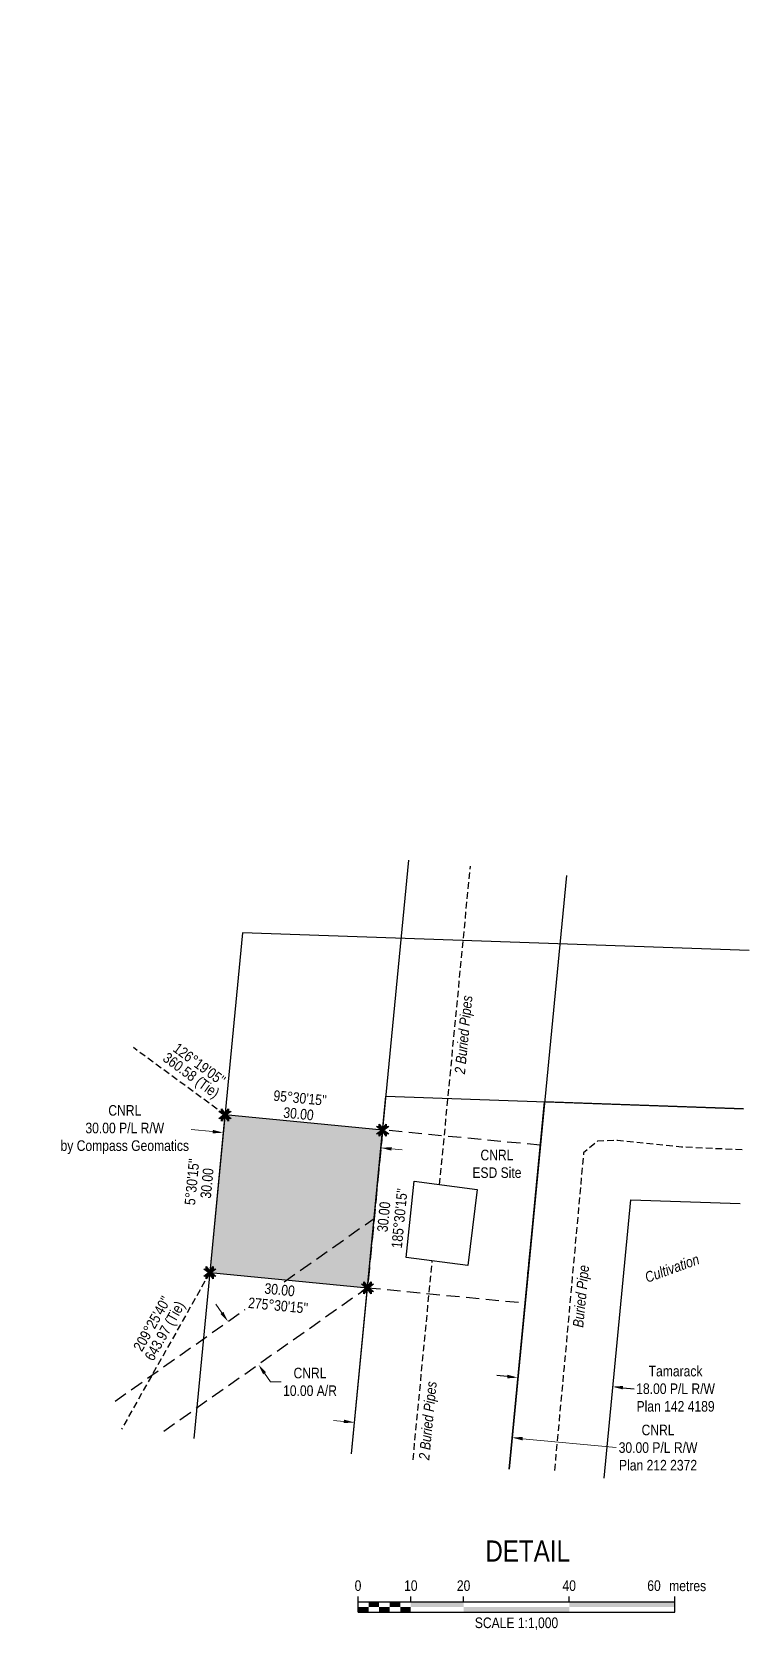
# Model space of a CAD drawing. Extents: x 338478 to 343770, y 6132123 to 6135346.
# Drawn here: x 343091 to 343770, y 6132123 to 6133636 of the extents above; entities that cross this region are included whole.
import ezdxf
from ezdxf.enums import TextEntityAlignment as Align

# ---------------------------------------------------------------- set-up
doc = ezdxf.new("R2010")
doc.units = 0
doc.header["$LTSCALE"] = 5
doc.header["$PDSIZE"] = 0.5
for name, pattern in [('foc-ACCESSROAD', [3.75, 2.5, -1.25]), ('foc-TIELINE', [1.875, 1.25, -0.625]), ('UG_PIPE', [1.875, 1.25, -0.625])]:
    doc.linetypes.add(name, pattern=pattern)
doc.layers.get('Defpoints').update_dxf_attribs({"color": 9})
for name, color, linetype in [('AS-FENCE', 48, 'foc-FENCE'), ('AS-PIPE-UG', 44, 'UG_PIPE'), ('AS-PIPE-UG-T', 44, 'Continuous'), ('C-AR', 13, 'foc-ACCESSROAD'), ('C-RW', 13, 'Continuous'), ('C-WS', 13, 'foc-ACCESSROAD'), ('DETAIL-T', 7, 'Continuous'), ('F-RW', 190, 'Continuous'), ('L-BD', 7, 'Continuous'), ('L-MON', 1, 'Continuous'), ('L-TIE', 7, 'foc-TIELINE'), ('P-PROPOSED', 10, 'Continuous'), ('P-PROPOSED-H', 21, 'Continuous')]:
    doc.layers.add(name, color=color, linetype=linetype)
for name, color, linetype, lineweight in [('C-AR-T', 13, 'Continuous', 9), ('C-RW-T', 13, 'Continuous', 9), ('T-TEXT', 48, 'Continuous', 18)]:
    doc.layers.add(name, color=color, linetype=linetype, lineweight=lineweight)
doc.styles.add('80', font='ARIALN.TTF', dxfattribs={"height": 10})
doc.styles.add('80CG', font='ARIALN.TTF', dxfattribs={"height": 10})
doc.styles.add('80L', font='ARIALN.TTF', dxfattribs={"height": 10})
doc.styles.add('80LS', font='ARIALNI.TTF', dxfattribs={"height": 10})
doc.styles.add('foc-LtypeFont', font='ARIALN.TTF', dxfattribs={"height": 7.35})
doc.linetypes.add('foc-FENCE', pattern='A,10,-1,["X",foc-LtypeFont,S=0.2,R=0,X=-0.625,Y=-0.75],-1.24', length=12.24)
doc.dimstyles.new('Compass 5 000', dxfattribs={"dimscale": 5, "dimtxt": 9, "dimasz": 2, "dimexe": 0.2, "dimexo": 0.0625, "dimgap": 0.5, "dimtad": 0, "dimtih": 1, "dimtoh": 1, "dimzin": 0, "dimdsep": 46, "dimtxsty": '80CG', "dimcen": 0.1, "dimse1": 1, "dimse2": 1, "dimclrd": 256, "dimclrt": 256, "dimaunit": 1, "dimadec": 4, "dimazin": 0, "dimtfac": 0.06, "dimtofl": 0, "dimtmove": 0, "dimatfit": 1, "dimfxl": 0.2, "dimtolj": 1, "dimtzin": 0, "dimlwd": -1, "dimarcsym": 0})

msp = doc.modelspace()

# ---------------------------------------------------------------- texts
at = {"layer": 'AS-PIPE-UG-T', "char_height": 9.9956, "attachment_point": 1, "style": '80L'}
for s, width, insert, rotation in [('{\\fArial Narrow|b0|i1|c0|p34;2 Buried Pipes}', 74.54879, (343490.81, 6132650.202), 84.494515), ('\\pi0.30533;{\\fArial Narrow|b0|i1|c0|p34;Buried Pipe}', 59.0229, (343602.671, 6132410.026), 84.499854), ('{\\fArial Narrow|b0|i1|c0|p34;2 Buried Pipes}', 74.54879, (343456.961, 6132284.973), 84.494515)]:
    msp.add_mtext_dynamic_manual_height_columns(s, width=width, gutter_width=49.978, heights=[0], dxfattribs=dict(at, insert=insert, rotation=rotation))
at = {"layer": 'C-AR-T', "insert": (343531.009, 6132564.518), "char_height": 9.9956, "attachment_point": 5, "style": '80CG'}
msp.add_mtext('\\A1;CNRL\\PESD Site', dxfattribs=at)
at = {"layer": 'DETAIL-T', "color": 3, "insert": (343560.092, 6132198.162), "char_height": 19.9868, "width": 223.71038, "attachment_point": 5, "style": '80CG'}
msp.add_mtext('DETAIL ', dxfattribs=at)
at = {"layer": 'L-BD', "style": '80L'}
for s, rotation, p in [('360.58 (Tie)', 323.6823, (343241, 6132647.431)), ("126°19'05''", 323.6823, (343249.438, 6132658.911)), ("95°30'15''", 354.4903, (343344.708, 6132626.913)), ('30.00', 354.4903, (343343.268, 6132611.986)), ("5°30'15''", 84.4903, (343242.39, 6132547.55)), ('30.00', 84.4903, (343256.571, 6132546.182)), ("185°30'15''", 84.4945, (343438.747, 6132513.007)), ('30.00', 84.4945, (343423.819, 6132514.446)), ("209°25'40''", 60.5729, (343204.535, 6132413.337)), ('30.00', 354.4945, (343325.373, 6132445.455)), ('643.97 (Tie)', 60.5729, (343217.597, 6132405.969)), ("275°30'15''", 354.4945, (343323.934, 6132430.528))]:
    msp.add_text(s, height=9.9978, rotation=rotation, dxfattribs=at).set_placement(p, align=Align.MIDDLE)
at = {"layer": 'T-TEXT', "style": '80LS'}
msp.add_text('Cultivation', height=9.99571, rotation=20, dxfattribs=at).set_placement((343696.734, 6132465.761), align=Align.MIDDLE_CENTER)

# ---------------------------------------------------------------- blocks, each defined once
blk = doc.blocks.new('*D478')
at = {"layer": 'C-AR-T', "transparency": 16777216}
for p, q in [((343270.7, 6132423.6), (343265, 6132431.8)), ((343311.1, 6132366.4), (343316.8, 6132358.2)), ((343316.8, 6132358.2), (343326.8, 6132358.2))]:
    blk.add_line(p, q, dxfattribs=at)
for points in [[(343272.1, 6132424.5), (343269.4, 6132422.6), (343276.5, 6132415.4)], [(343312.4, 6132367.4), (343309.7, 6132365.4), (343305.3, 6132374.6)]]:
    blk.add_solid(points, dxfattribs=at)
at = {"layer": 'Defpoints', "color": 0, "transparency": 16777216}
for p in [(343305.3, 6132374.6), (343090.9, 6132284.6), (343119.7, 6132243.7)]:
    blk.add_point(p, dxfattribs=at)
at = {"layer": 'C-AR-T', "transparency": 16777216, "insert": (343354.1, 6132358.2), "char_height": 10, "attachment_point": 5, "style": '80CG'}
blk.add_mtext('\\A1;CNRL\\P10.00 A/R', dxfattribs=at)
blk = doc.blocks.new('*D479')
at = {"layer": 'Defpoints', "color": 0, "transparency": 16777216}
for p in [(343673.5, 6133635.7), (343763, 6133627.1), (343640.3, 6132353.7)]:
    blk.add_point(p, dxfattribs=at)
at = {"layer": 'F-RW', "transparency": 16777216}
for p, q in [((343540.8, 6132363.3), (343530.9, 6132364.3)), ((343650.3, 6132352.7), (343661, 6132351.7))]:
    blk.add_line(p, q, dxfattribs=at)
for points in [[(343541, 6132365), (343540.7, 6132361.6), (343550.8, 6132362.3)], [(343650.4, 6132354.4), (343650.1, 6132351.1), (343640.3, 6132353.7)]]:
    blk.add_solid(points, dxfattribs=at)
at = {"layer": 'F-RW', "transparency": 16777216, "insert": (343700.1, 6132351.7), "char_height": 10, "attachment_point": 5, "style": '80CG'}
blk.add_mtext('\\A1;Tamarack\\P18.00 P/L R/W\\PPlan 142 4189', dxfattribs=at)
blk = doc.blocks.new('*D480')
at = {"layer": 'C-RW-T', "transparency": 16777216}
for p, q in [((343386.2, 6132320.8), (343376.2, 6132321.8)), ((343555.3, 6132304.5), (343644, 6132296))]:
    blk.add_line(p, q, dxfattribs=at)
for points in [[(343386.4, 6132322.5), (343386, 6132319.2), (343396.1, 6132319.9)], [(343555.5, 6132306.2), (343555.2, 6132302.9), (343545.4, 6132305.5)]]:
    blk.add_solid(points, dxfattribs=at)
at = {"layer": 'Defpoints', "color": 0, "transparency": 16777216}
for p in [(343462.8, 6133011.5), (343612, 6132997.2), (343545.4, 6132305.5)]:
    blk.add_point(p, dxfattribs=at)
at = {"layer": 'C-RW-T', "transparency": 16777216, "insert": (343683.5, 6132296), "char_height": 10, "attachment_point": 5, "style": '80CG'}
blk.add_mtext('\\A1;CNRL\\P30.00 P/L R/W\\PPlan 212 2372', dxfattribs=at)
blk = doc.blocks.new('*U316')
at = {"color": 0}
for p, q in [((-150, 0), (-150, 15)), ((-150, 10), (150.2, 10)), ((-150, 0), (150.2, 0)), ((-100, 10), (-100, 15)), ((-50, 10), (-50, 15)), ((50, 10), (50, 15)), ((150.2, 0), (150.2, 15))]:
    blk.add_line(p, q, dxfattribs=at)
for points in [[(-150, 5), (-140, 5), (-150, 0), (-140, 0)], [(-140, 10), (-130, 10), (-140, 5), (-130, 5)], [(-130, 5), (-120, 5), (-130, 0), (-120, 0)], [(-120, 10), (-110, 10), (-120, 5), (-110, 5)], [(-110, 5), (-100, 5), (-110, 0), (-100, 0)], [(-100, 10), (-50, 10), (-100, 5), (-50, 5)], [(-50, 5), (50, 5), (-50, 0), (50, 0)], [(50, 10), (150.2, 10), (50, 5), (150.2, 5)]]:
    blk.add_solid(points, dxfattribs=at)
at = {"color": 0, "style": '80'}
blk.add_text('metres', height=10, dxfattribs=at).set_placement((162.2, 20), align=Align.CENTER)
at = {"color": 0, "char_height": 10, "style": '80'}
for s, insert, attachment_point in [('0', (-150, 30.2), 2), ('10', (-100, 30.2), 2), ('20', (-50, 30.2), 2), ('40', (50, 30.2), 2), ('60', (136.7, 30.2), 3), ('SCALE 1:1,000', (0.1, -5), 2)]:
    blk.add_mtext(s, dxfattribs=dict(at, insert=insert, attachment_point=attachment_point))
blk = doc.blocks.new('TEMP')
h = blk.add_hatch(color=255)
h.dxf.hatch_style = 1
h.paths.add_polyline_path([(0, 0.25), (-0.67, 1.15), (-0.67, 0.67), (-1.15, 0.67), (-0.25, 0), (-1.15, -0.67), (-0.67, -0.67), (-0.67, -1.15), (0, -0.25), (0.67, -1.15), (0.67, -0.67), (1.15, -0.67), (0.25, 0), (1.15, 0.67), (0.67, 0.67), (0.67, 1.15)])
h.paths.add_polyline_path([(0.57, 0.85), (0.57, 0.57), (0.85, 0.57), (0.08, 0), (0.85, -0.57), (0.57, -0.57), (0.57, -0.85), (0, -0.08), (-0.57, -0.85), (-0.57, -0.57), (-0.85, -0.57), (-0.08, 0), (-0.85, 0.57), (-0.57, 0.57), (-0.57, 0.85), (0, 0.08)], flags=16)
h = blk.add_hatch(color=1)
h.dxf.hatch_style = 1
h.paths.add_polyline_path([(0, 0.08), (-0.57, 0.85), (-0.57, 0.57), (-0.85, 0.57), (-0.08, 0), (-0.85, -0.57), (-0.57, -0.57), (-0.57, -0.85), (0, -0.08), (0.57, -0.85), (0.57, -0.57), (0.85, -0.57), (0.08, 0), (0.85, 0.57), (0.57, 0.57), (0.57, 0.85)])
at = {"color": 1}
for p, q in [((-0.08, 0), (0.08, 0)), ((0, 0.08), (0, -0.08))]:
    blk.add_line(p, q, dxfattribs=at)
at = {"color": 255, "flags": 128}
blk.add_lwpolyline([(-0.25, 0), (-1.15, 0.67), (-0.67, 0.67), (-0.67, 1.15), (0, 0.25), (0.67, 1.15), (0.67, 0.67), (1.15, 0.67), (0.25, 0), (1.15, -0.67), (0.67, -0.67), (0.67, -1.15), (0, -0.25), (-0.67, -1.15), (-0.67, -0.67), (-1.15, -0.67)], close=True, dxfattribs=at)
at = {"color": 1, "flags": 128}
blk.add_lwpolyline([(-0.08, 0), (-0.85, 0.57), (-0.57, 0.57), (-0.57, 0.85), (0, 0.08), (0.57, 0.85), (0.57, 0.57), (0.85, 0.57), (0.08, 0), (0.85, -0.57), (0.57, -0.57), (0.57, -0.85), (0, -0.08), (-0.57, -0.85), (-0.57, -0.57), (-0.85, -0.57)], close=True, dxfattribs=at)
blk = doc.blocks.new('*D486')
at = {"layer": 'C-RW-T', "transparency": 16777216}
for p, q in [((343262.1, 6132595.1), (343241.6, 6132597)), ((343431.2, 6132578.8), (343441.2, 6132577.8))]:
    blk.add_line(p, q, dxfattribs=at)
for points in [[(343262.2, 6132596.7), (343261.9, 6132593.4), (343272, 6132594.1)], [(343431.4, 6132580.4), (343431, 6132577.1), (343421.3, 6132579.7)]]:
    blk.add_solid(points, dxfattribs=at)
at = {"layer": 'Defpoints', "color": 0, "transparency": 16777216}
for p in [(343272, 6132594.1), (343269.4, 6132566.7), (343418.6, 6132552.3)]:
    blk.add_point(p, dxfattribs=at)
at = {"layer": 'C-RW-T', "transparency": 16777216, "insert": (343178.8, 6132597), "char_height": 10, "attachment_point": 5, "style": '80CG'}
blk.add_mtext('\\A1;CNRL\\P30.00 P/L R/W\\Pby Compass Geomatics', dxfattribs=at)

# ---------------------------------------------------------------- dimensions: what is measured, and where the dimension line sits
at = {"layer": 'C-AR-T'}
dim = msp.add_linear_dim(base=(343305.299, 6132374.569), p1=(343090.94, 6132284.564), p2=(343119.742, 6132243.72), angle=305.1903, text='CNRL\\P10.00 A/R', dimstyle='Compass 5 000', dxfattribs=at)
dim.commit()
dim.dimension.update_dxf_attribs({"geometry": '*D478', "text_midpoint": (343354.107, 6132358.224), "dimtype": 161})
at = {"layer": 'C-RW-T'}
for base, p1, p2, angle, text, picture, middle in [((343545.394, 6132305.493), (343462.795, 6133011.542), (343612.039, 6132997.162), 354.496291, 'CNRL\\P30.00 P/L R/W\\PPlan 212 2372', '*D480', (343683.455, 6132295.994)), ((343272.013, 6132594.101), (343418.61, 6132552.273), (343269.367, 6132566.658), 174.494515, 'CNRL\\P30.00 P/L R/W\\Pby Compass Geomatics', '*D486', (343178.835, 6132597.037))]:
    dim = msp.add_linear_dim(base=base, p1=p1, p2=p2, angle=angle, text=text, dimstyle='Compass 5 000', dxfattribs=at)
    dim.commit()
    dim.dimension.update_dxf_attribs({"geometry": picture, "text_midpoint": middle, "dimtype": 161})
at = {"layer": 'F-RW'}
dim = msp.add_linear_dim(base=(343640.317, 6132353.705), p1=(343673.459, 6133635.713), p2=(343763.006, 6133627.085), angle=354.496581, text='Tamarack\\P18.00 P/L R/W\\PPlan 142 4189', dimstyle='Compass 5 000', dxfattribs=at)
dim.commit()
dim.dimension.update_dxf_attribs({"geometry": '*D479', "text_midpoint": (343700.056, 6132351.715), "dimtype": 161})

# ---------------------------------------------------------------- hatches: boundary and pattern name
at = {"layer": 'P-PROPOSED-H'}
h = msp.add_hatch(color=256, dxfattribs=at)
h.dxf.hatch_style = 1
h.paths.add_polyline_path([(343422.87, 6132596.469), (343273.627, 6132610.854), (343259.244, 6132461.622), (343408.485, 6132447.227)])

# ---------------------------------------------------------------- linework, layer by layer
at = {"layer": 'AS-FENCE', "flags": 128}
msp.add_lwpolyline([(343503.58, 6132468.334), (343445.163, 6132475.807), (343452.532, 6132548.062), (343512.178, 6132540.298)], close=True, dxfattribs=at)
at = {"layer": 'AS-PIPE-UG', "flags": 128}
for points in [[(343476.778, 6132544.906), (343505.893, 6132846.273)], [(343763.005, 6132577.783), (343705.836, 6132580.424), (343645.204, 6132586.643), (343626.138, 6132586.018), (343613.031, 6132575.101), (343594.57, 6132372.315), (343585.189, 6132271.672)], [(343451.626, 6132284.546), (343469.799, 6132472.656)]]:
    msp.add_lwpolyline(points, dxfattribs=at)
at = {"layer": 'C-AR', "flags": 128}
for points in [[(343329.538, 6132452.816), (343414.82, 6132512.954), (343408.496, 6132447.34), (343210.584, 6132307.779)], [(343169.59, 6132340.026), (343292.702, 6132426.841)]]:
    msp.add_lwpolyline(points, dxfattribs=at)
at = {"layer": 'C-RW', "flags": 128}
for points in [[(343393.346, 6132290.163), (343447.49, 6132851.902)], [(343596.75, 6132837.515), (343542.615, 6132275.776)], [(343769.622, 6132766.461), (343290.246, 6132783.272), (343244.104, 6132304.548)], [(343393.346, 6132290.163), (343425.956, 6132628.486), (343764.367, 6132616.619)]]:
    msp.add_lwpolyline(points, dxfattribs=at)
at = {"layer": 'C-WS', "flags": 128}
msp.add_lwpolyline([(343408.496, 6132447.34), (343557.674, 6132432.951), (343572.144, 6132582.185), (343422.881, 6132596.583)], close=True, dxfattribs=at)
at = {"layer": 'F-RW', "flags": 128}
for points in [[(343542.532, 6132275.784), (343576.014, 6132623.326)], [(343764.37, 6132616.705), (343576.014, 6132623.326)], [(343657.443, 6132530.447), (343632.078, 6132267.153)], [(343761.214, 6132526.714), (343657.589, 6132530.348)]]:
    msp.add_lwpolyline(points, dxfattribs=at)
at = {"layer": 'L-TIE', "flags": 128}
for points in [[(343273.627, 6132610.854), (343186.984, 6132674.541)], [(343259.227, 6132461.569), (343175.642, 6132313.392)]]:
    msp.add_lwpolyline(points, dxfattribs=at)
at = {"layer": 'P-PROPOSED', "flags": 128}
msp.add_lwpolyline([(343422.87, 6132596.469), (343273.627, 6132610.854), (343259.244, 6132461.622), (343408.485, 6132447.227)], close=True, dxfattribs=at)

# ---------------------------------------------------------------- block references
at = {"layer": 'DETAIL-T', "xscale": 0.9993404750441989, "yscale": 0.9993404750441989, "zscale": 0.9993404750441989}
msp.add_blockref('*U316', (343549.439, 6132140.253), dxfattribs=at)
at = {"layer": 'L-MON', "xscale": 4.99890055, "yscale": 4.99890055, "zscale": 4.99890055}
for p in [(343273.627, 6132610.854), (343422.87, 6132596.469), (343259.244, 6132461.622), (343408.485, 6132447.227)]:
    msp.add_blockref('TEMP', p, dxfattribs=at)

msp.set_redraw_order([(e.dxf.handle, doc.entitydb.next_handle()) for e in msp.query("TEXT MTEXT ATTDEF DIMENSION ARC_DIMENSION")])  # texts and dimensions are drawn at this point

doc.saveas('drawing.dxf')
